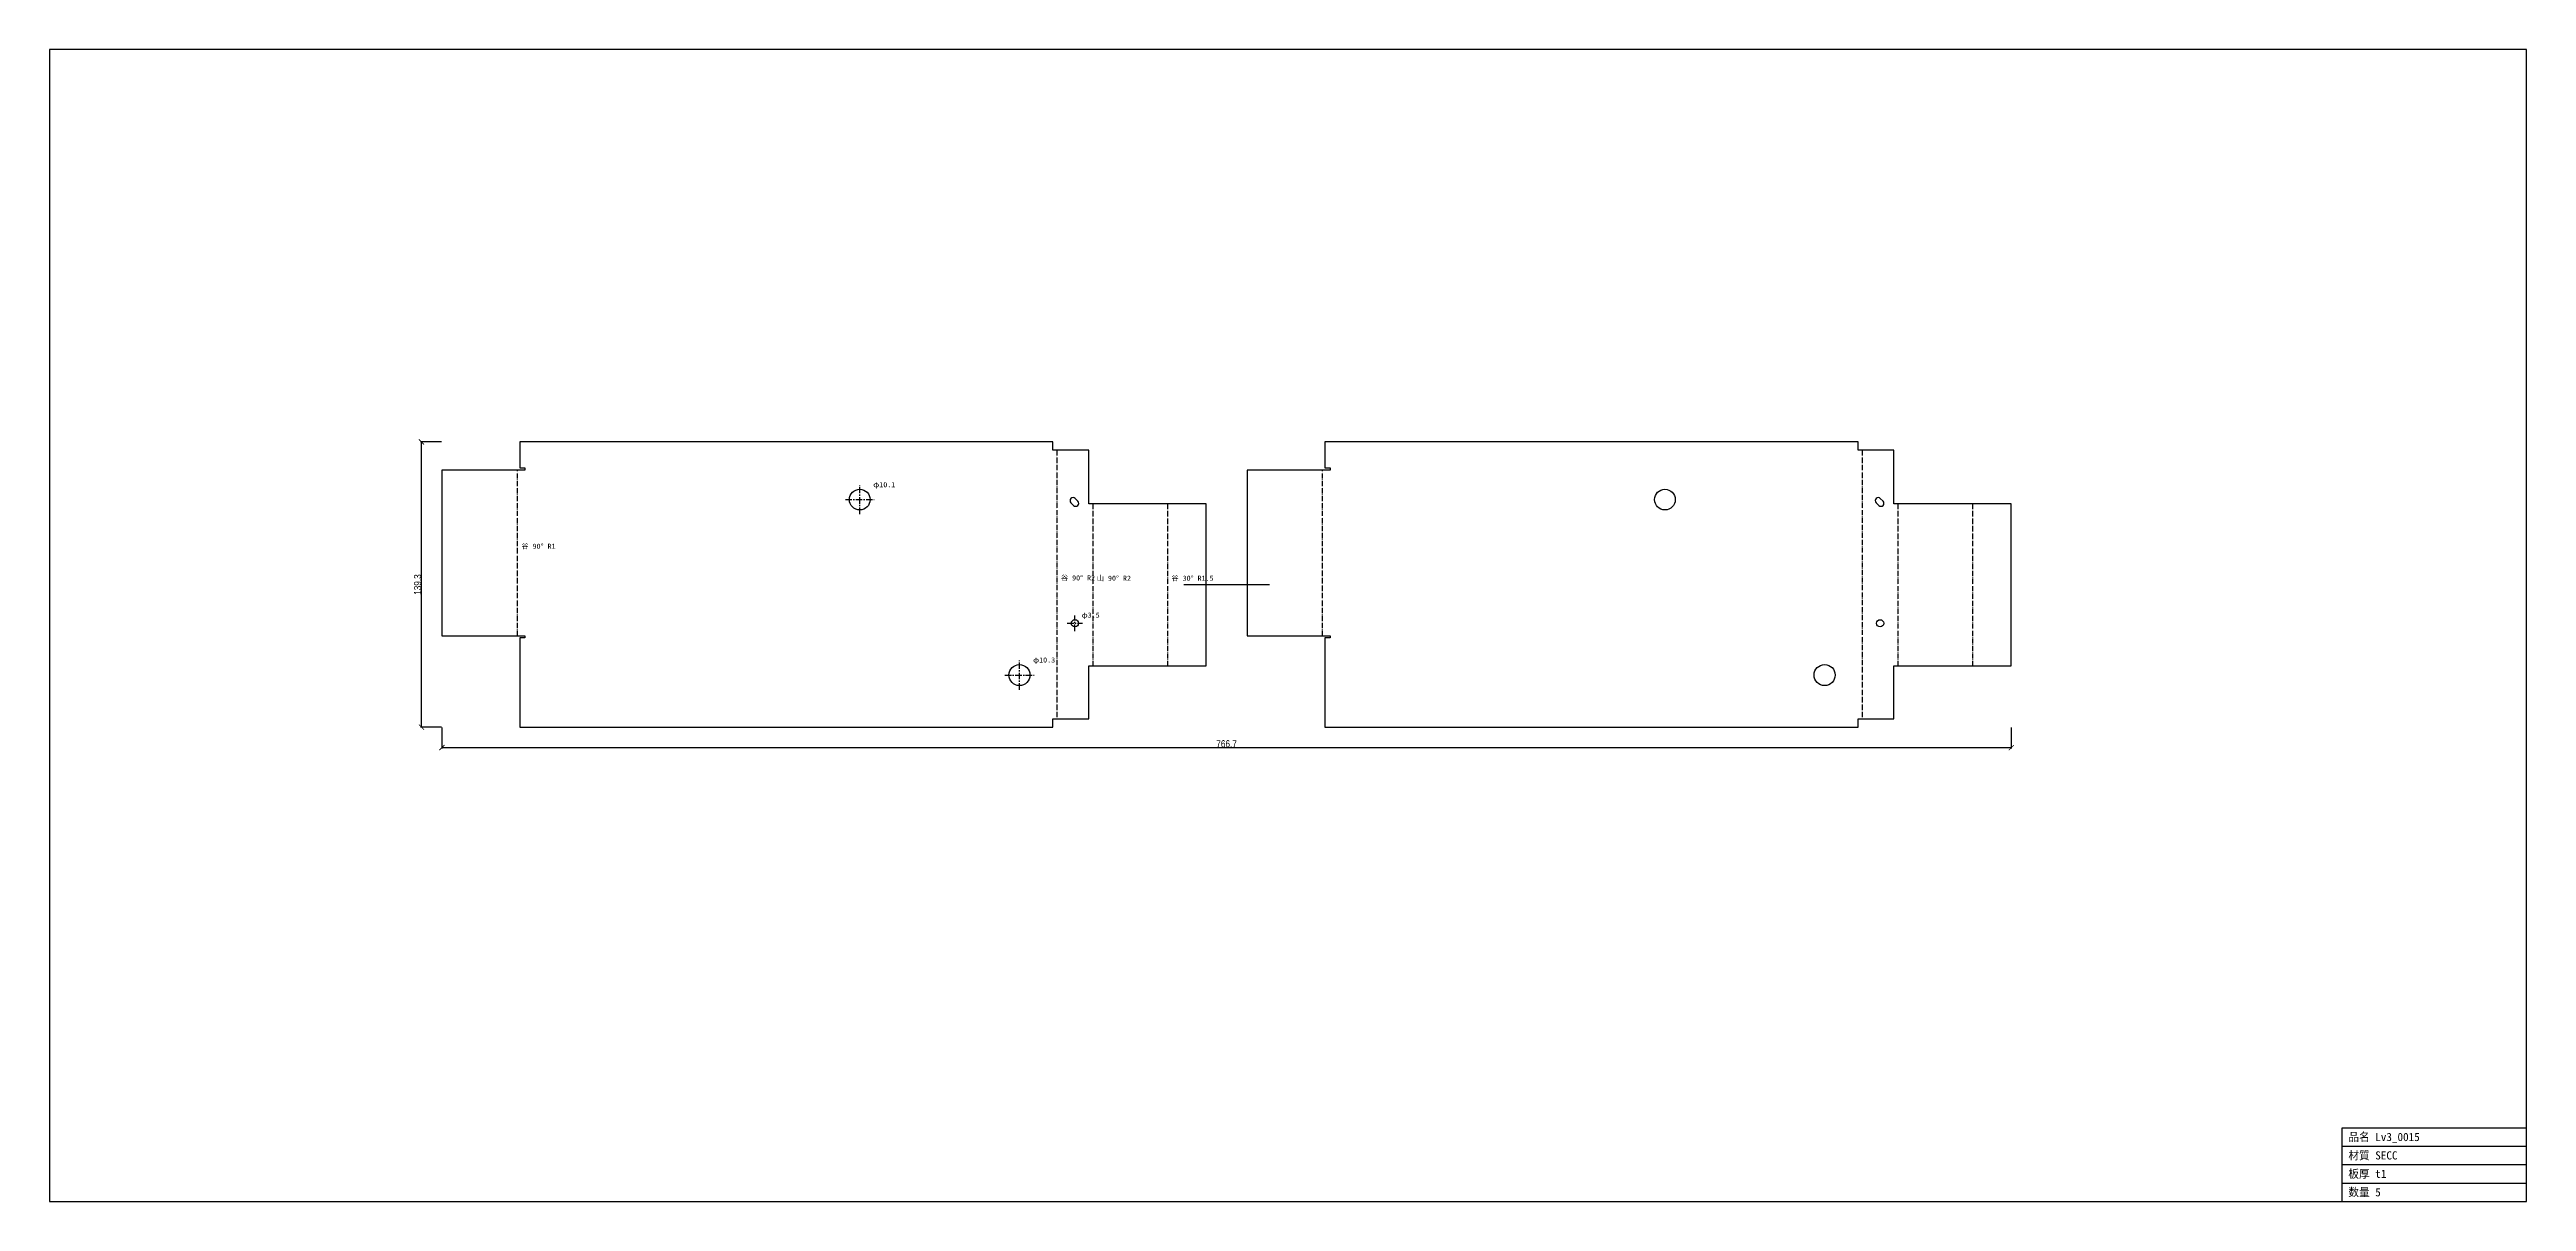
# Model space of a CAD drawing. Header units: millimetres. Extents: x -230 to 980, y -232 to 331.
import ezdxf

# ---------------------------------------------------------------- set-up
doc = ezdxf.new("R2010")
doc.units = ezdxf.units.MM
doc.linetypes.add('CENTER', pattern=[5.08, 3.175, -0.635, 0.635, -0.635])
doc.linetypes.add('DASHDOT', pattern=[3.556, 2.54, -0.508, 0, -0.508])
for name, color, linetype in [('BEND', 7, 'Continuous'), ('CENTER', 7, 'Continuous'), ('CUT', 7, 'Continuous'), ('DIM', 7, 'Continuous'), ('FRAME', 7, 'Continuous'), ('MARK', 7, 'Continuous'), ('TEXT', 7, 'Continuous')]:
    doc.layers.add(name, color=color, linetype=linetype)
doc.styles.add('OpenSansCondensed-Light', font='OpenSansCondensed-Light.ttf')
doc.dimstyles.new('EZDXF', dxfattribs={"dimtxt": 0.25, "dimasz": 0.175, "dimexe": 0.375, "dimexo": 0.125, "dimgap": 0.1, "dimtad": 1, "dimlfac": 100, "dimzin": 12, "dimdsep": 46, "dimtxsty": 'OpenSansCondensed-Light', "dimblk": 'ARCHTICK', "dimcen": 2.5, "dimazin": 3, "dimtfac": 0.5, "dimtmove": 2, "dimatfit": 3})

# ---------------------------------------------------------------- blocks, each defined once
blk = doc.blocks.new('_ARCHTICK')
at = {"color": 0, "linetype": 'BYBLOCK', "const_width": 0.15}
blk.add_lwpolyline([(-0.5, -0.5), (0.5, 0.5)], dxfattribs=at)

msp = doc.modelspace()

# ---------------------------------------------------------------- linework, layer by layer
at = {"layer": 'BEND', "color": 4, "linetype": 'DASHDOT'}
for p, q in [((262.38, 135.3), (262.38, 4)), ((655.72, 135.3), (655.72, 4)), ((-1.18, 44.65), (-1.18, 125.59)), ((392.16, 44.65), (392.16, 125.59)), ((279.9, 109.15), (279.9, 29.88)), ((316.37, 109.15), (316.37, 29.88)), ((673.24, 109.15), (673.24, 29.88)), ((709.71, 109.15), (709.71, 29.88))]:
    msp.add_line(p, q, dxfattribs=at)
at = {"layer": 'CENTER', "color": 1, "linetype": 'CENTER'}
for p, q in [((159.05, 111.13), (173.17, 111.13)), ((166.11, 104.07), (166.11, 118.19)), ((267.45, 50.72), (274.98, 50.72)), ((271.22, 46.95), (271.22, 54.48)), ((236.97, 25.43), (251.25, 25.43)), ((244.11, 18.29), (244.11, 32.57))]:
    msp.add_line(p, q, dxfattribs=at)
at = {"layer": 'CUT'}
for p, q in [((260.42, 139.3), (0, 139.3)), ((0, 139.3), (0, 126.59)), ((260.42, 135.3), (260.42, 139.3)), ((277.93, 135.3), (260.42, 135.3)), ((277.93, 109.15), (277.93, 135.3)), ((653.76, 139.3), (393.34, 139.3)), ((393.34, 139.3), (393.34, 126.59)), ((653.76, 135.3), (653.76, 139.3)), ((671.27, 135.3), (653.76, 135.3)), ((671.27, 109.15), (671.27, 135.3)), ((2.5, 125.59), (-38.04, 125.59)), ((-38.04, 125.59), (-38.04, 44.65)), ((0, 126.59), (2.5, 126.59)), ((2.5, 126.59), (2.5, 125.59)), ((395.84, 125.59), (355.3, 125.59)), ((355.3, 125.59), (355.3, 44.65)), ((393.34, 126.59), (395.84, 126.59)), ((395.84, 126.59), (395.84, 125.59)), ((270.59, 108.3), (269.27, 109.61)), ((271.32, 111.66), (272.64, 110.35)), ((335.3, 109.15), (277.93, 109.15)), ((335.3, 29.88), (335.3, 109.15)), ((663.93, 108.3), (662.61, 109.61)), ((664.66, 111.66), (665.98, 110.35)), ((728.64, 109.15), (671.27, 109.15)), ((728.64, 29.88), (728.64, 109.15)), ((-38.04, 44.65), (2.5, 44.65)), ((2.5, 43.65), (0, 43.65)), ((0, 43.65), (0, 0)), ((2.5, 44.65), (2.5, 43.65)), ((355.3, 44.65), (395.84, 44.65)), ((395.84, 43.65), (393.34, 43.65)), ((393.34, 43.65), (393.34, 0)), ((395.84, 44.65), (395.84, 43.65)), ((277.93, 4), (277.93, 29.88)), ((277.93, 29.88), (335.3, 29.88)), ((671.27, 4), (671.27, 29.88)), ((671.27, 29.88), (728.64, 29.88)), ((0, 0), (260.42, 0)), ((260.42, 0), (260.42, 4)), ((260.42, 4), (277.93, 4)), ((393.34, 0), (653.76, 0)), ((653.76, 0), (653.76, 4)), ((653.76, 4), (671.27, 4))]:
    msp.add_line(p, q, dxfattribs=at)
for centre, radius in [((166.11, 111.13), 5.06), ((559.45, 111.13), 5.06), ((271.22, 50.72), 1.76), ((664.56, 50.72), 1.76), ((244.11, 25.43), 5.14), ((637.45, 25.43), 5.14)]:
    msp.add_circle(centre, radius, dxfattribs=at)
for centre, start, end in [((270.3, 110.64), 45, -135), ((271.61, 109.32), -135, 45), ((663.64, 110.64), 45, -135), ((664.95, 109.32), -135, 45)]:
    msp.add_arc(centre, 1.45, start, end, dxfattribs=at)
at = {"layer": 'FRAME'}
for p, q in [((980.31, 330.97), (-229.71, 330.97)), ((-229.71, 330.97), (-229.71, -231.67)), ((980.31, -231.67), (980.31, 330.97)), ((890.31, -231.67), (890.31, -195.67)), ((890.31, -195.67), (980.31, -195.67)), ((890.31, -204.67), (980.31, -204.67)), ((890.31, -213.67), (980.31, -213.67)), ((890.31, -222.67), (980.31, -222.67)), ((-229.71, -231.67), (980.31, -231.67))]:
    msp.add_line(p, q, dxfattribs=at)
at = {"layer": 'MARK'}
msp.add_line((324.4, 69.65), (366.2, 69.65), dxfattribs=at)

# ---------------------------------------------------------------- texts
at = {"layer": 'TEXT'}
for s, height, p in [('φ10.1', 2.5, (172.67, 117.19)), ('谷 90° R1', 2.5, (0.82, 87.12)), ('谷 90° R2', 2.5, (264.38, 71.65)), ('山 90° R2', 2.5, (281.9, 71.51)), ('谷 30° R1.5', 2.5, (318.37, 71.51)), ('φ3.5', 2.5, (274.48, 53.48)), ('φ10.3', 2.5, (250.75, 31.57)), ('品名 Lv3_0015', 4, (893.31, -202.17)), ('材質 SECC', 4, (893.31, -211.17)), ('板厚 t1', 4, (893.31, -220.17)), ('数量 5', 4, (893.31, -229.17))]:
    msp.add_text(s, height=height, dxfattribs=at).set_placement(p)

# ---------------------------------------------------------------- dimensions: what is measured, and where the dimension line sits
at = {"layer": 'DIM'}
msp.add_linear_dim(base=(-48.04, 0), p1=(-38.04, 0), p2=(-38.04, 139.3), angle=90, dimstyle='EZDXF', override={"dimtxt": 3.5, "dimasz": 2.5, "dimdec": 1, "dimlfac": 1}, dxfattribs=at).render()
msp.add_linear_dim(base=(-38.04, -10), p1=(-38.04, 0), p2=(728.64, 0), dimstyle='EZDXF', override={"dimtxt": 3.5, "dimasz": 2.5, "dimdec": 1, "dimlfac": 1}, dxfattribs=at).render()

doc.saveas('drawing.dxf')
